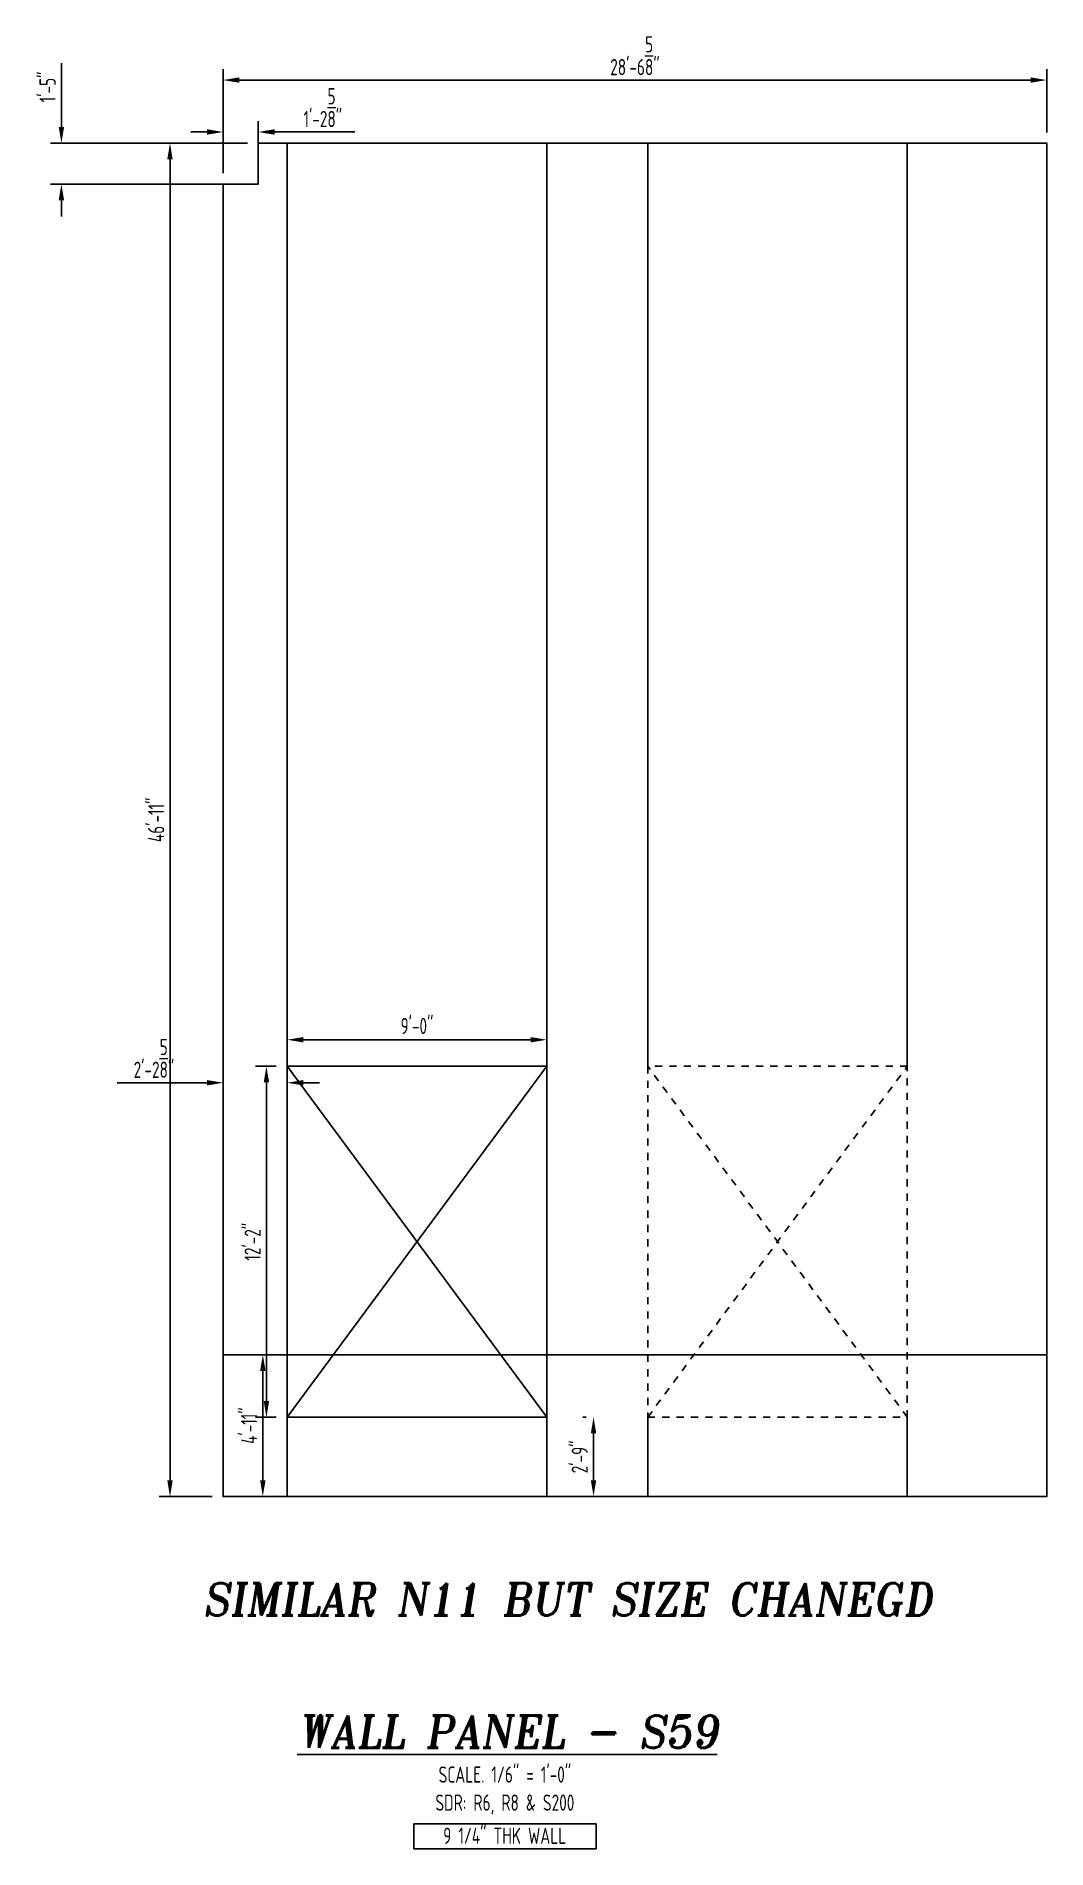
# Model space of a CAD drawing. Header units: inches. Extents: x 10095 to 38568, y -2433 to 4174.
# Drawn here: x 22817 to 23238, y 1163 to 1917 of the extents above; entities that cross this region are included whole.
import ezdxf
from ezdxf.enums import TextEntityAlignment as Align

# ---------------------------------------------------------------- set-up
doc = ezdxf.new("R2010")
doc.units = ezdxf.units.IN
doc.header["$MEASUREMENT"] = 0
doc.linetypes.add('HIDDEN', pattern=[6, 3, -3])
doc.layers.get('0').update_dxf_attribs({"linetype": 'CONTINUOUS'})
doc.layers.get('Defpoints').update_dxf_attribs({"linetype": 'CONTINUOUS'})
for name, color, linetype in [('0-25', 7, 'CONTINUOUS'), ('0-35', 3, 'CONTINUOUS'), ('0-35TEXT', 3, 'CONTINUOUS'), ('0-50', 10, 'CONTINUOUS'), ('Hatch', 253, 'CONTINUOUS'), ('hidden', 7, 'HIDDEN')]:
    doc.layers.add(name, color=color, linetype=linetype)
doc.layers.add('COVER', color=6, linetype='CONTINUOUS', lineweight=0, plot=False)
doc.styles.add('AR', font='ARCHQUIK.shx', dxfattribs={"width": 0.8})
doc.styles.add('ROMANT', font='romant')
doc.dimstyles.new('CADS_DIM_48', dxfattribs={"dimscale": 48, "dimtxt": 0.09375, "dimasz": 0.09375, "dimexe": 0.0625, "dimexo": 0.0625, "dimgap": 0.09375, "dimtad": 0, "dimtih": 1, "dimtoh": 1, "dimzin": 1, "dimdsep": 46, "dimlunit": 4, "dimtxsty": 'AR', "dimblk": 'CLOSED', "dimcen": 0.1875, "dimadec": 0, "dimazin": 0, "dimtfac": 1, "dimtofl": 0, "dimtmove": 0, "dimatfit": 1, "dimldrblk": 'DOTBLANK', "dimfxl": 1, "dimtzin": 0, "dimarcsym": 0})

msp = doc.modelspace()

# ---------------------------------------------------------------- texts
at = {"color": 7, "linetype": 'Continuous', "style": 'ROMANT', "oblique": 9, "width": 0.95}
msp.add_text('%%UWALL PANEL - S59', height=13.5, dxfattribs=at).set_placement((23013.51068, 1205.39085), align=Align.CENTER)
at = {"layer": '0-35TEXT', "style": 'AR', "width": 0.8}
for s, p in [('SCALE. 1/6" = 1\'-0"', (23012.1388, 1190.94396)), ('SDR: R6, R8 & S200', (23012.1388, 1179.27577)), ('9 1/4" THK WALL', (23012.06188, 1165.48775))]:
    msp.add_text(s, height=6.7498312, dxfattribs=at).set_placement(p, align=Align.CENTER)
at = {"layer": 'COVER', "style": 'ROMANT', "oblique": 9, "width": 0.95}
msp.add_text('SIMILAR N11 BUT SIZE CHANEGD', height=13.5, dxfattribs=at).set_placement((23038.27516, 1260.47737), align=Align.CENTER)

# ---------------------------------------------------------------- blocks, each defined once
blk = doc.blocks.new('*D314')
at = {"layer": 'COVER', "color": 0, "lineweight": -2, "transparency": 16777216}
for p, q in [((22888.18, 1877.62), (22881.43, 1877.62)), ((22894.93, 1860.47), (22894.93, 1882.12)), ((22909.56, 1860.47), (22909.56, 1882.12)), ((22916.31, 1877.62), (22949.72, 1877.62))]:
    blk.add_line(p, q, dxfattribs=at)
at = {"layer": 'COVER', "color": 0, "transparency": 16777216}
for points in [[(22888.18, 1878.75), (22888.18, 1876.5), (22894.93, 1877.62)], [(22916.31, 1878.75), (22916.31, 1876.5), (22909.56, 1877.62)]]:
    blk.add_solid(points, dxfattribs=at)
at = {"layer": 'Defpoints', "color": 0, "transparency": 16777216}
for p in [(22909.56, 1877.62), (22894.93, 1855.97), (22909.56, 1855.97)]:
    blk.add_point(p, dxfattribs=at)
at = {"layer": 'COVER', "color": 0, "transparency": 16777216, "insert": (22936.39, 1887.75), "char_height": 6.75, "attachment_point": 5, "style": 'AR'}
blk.add_mtext('1\'-2{\\H1.000000x;\\S5/8;}"', dxfattribs=at)
blk = doc.blocks.new('_DotBlank')
at = {"layer": '0-35', "color": 0, "lineweight": -2}
blk.add_line((-0.5, 0), (-1, 0), dxfattribs=at)
blk.add_circle((0, 0), 0.5, dxfattribs=at)
blk = doc.blocks.new('*D315')
at = {"layer": 'COVER', "color": 0, "lineweight": -2, "transparency": 16777216}
for p, q in [((22827.65, 1879.72), (22827.65, 1906.24)), ((22905.06, 1872.97), (22823.15, 1872.97)), ((22905.06, 1855.97), (22823.15, 1855.97)), ((22827.65, 1849.22), (22827.65, 1842.47))]:
    blk.add_line(p, q, dxfattribs=at)
at = {"layer": 'COVER', "color": 0, "transparency": 16777216}
for points in [[(22826.53, 1879.72), (22828.78, 1879.72), (22827.65, 1872.97)], [(22826.53, 1849.22), (22828.78, 1849.22), (22827.65, 1855.97)]]:
    blk.add_solid(points, dxfattribs=at)
at = {"layer": 'Defpoints', "color": 0, "transparency": 16777216}
for p in [(22827.65, 1872.97), (22909.56, 1872.97), (22909.56, 1855.97)]:
    blk.add_point(p, dxfattribs=at)
at = {"layer": 'COVER', "color": 0, "transparency": 16777216, "insert": (22821.91, 1896.36), "char_height": 6.75, "attachment_point": 5, "rotation": 90, "style": 'AR'}
blk.add_mtext('1\'-5"', dxfattribs=at)
blk = doc.blocks.new('*D316')
at = {"layer": 'COVER', "color": 0, "lineweight": -2, "transparency": 16777216}
for p, q in [((22894.93, 1860.47), (22894.93, 1903.72)), ((23237.56, 1877.47), (23237.56, 1903.72)), ((22901.68, 1899.22), (23230.81, 1899.22))]:
    blk.add_line(p, q, dxfattribs=at)
at = {"layer": 'COVER', "color": 0, "transparency": 16777216}
for points in [[(22901.68, 1900.34), (22901.68, 1898.09), (22894.93, 1899.22)], [(23230.81, 1900.34), (23230.81, 1898.09), (23237.56, 1899.22)]]:
    blk.add_solid(points, dxfattribs=at)
at = {"layer": 'Defpoints', "color": 0, "transparency": 16777216}
for p in [(23237.56, 1899.22), (23237.56, 1872.97), (22894.93, 1855.97)]:
    blk.add_point(p, dxfattribs=at)
at = {"layer": 'COVER', "color": 0, "transparency": 16777216, "insert": (23066.25, 1909.34), "char_height": 6.75, "attachment_point": 5, "style": 'AR'}
blk.add_mtext('28\'-6{\\H1.000000x;\\S5/8;}"', dxfattribs=at)
blk = doc.blocks.new('*D317')
at = {"layer": 'COVER', "color": 0, "lineweight": -2, "transparency": 16777216}
for p, q in [((22905.06, 1872.97), (22868.33, 1872.97)), ((22872.83, 1866.22), (22872.83, 1316.72)), ((22890.43, 1309.97), (22868.33, 1309.97))]:
    blk.add_line(p, q, dxfattribs=at)
at = {"layer": 'COVER', "color": 0, "transparency": 16777216}
for points in [[(22871.7, 1866.22), (22873.95, 1866.22), (22872.83, 1872.97)], [(22871.7, 1316.72), (22873.95, 1316.72), (22872.83, 1309.97)]]:
    blk.add_solid(points, dxfattribs=at)
at = {"layer": 'Defpoints', "color": 0, "transparency": 16777216}
for p in [(22909.56, 1872.97), (22872.83, 1309.97), (22894.93, 1309.97)]:
    blk.add_point(p, dxfattribs=at)
at = {"layer": 'COVER', "color": 0, "transparency": 16777216, "insert": (22867.08, 1591.47), "char_height": 6.75, "attachment_point": 5, "rotation": 90, "style": 'AR'}
blk.add_mtext('46\'-11"', dxfattribs=at)
blk = doc.blocks.new('*D318')
at = {"layer": 'COVER', "color": 0, "lineweight": -2, "transparency": 16777216}
for p, q in [((22907.5, 1368.97), (22906.94, 1368.97)), ((22911.44, 1362.22), (22911.44, 1316.72)), ((22907.5, 1309.97), (22906.94, 1309.97))]:
    blk.add_line(p, q, dxfattribs=at)
at = {"layer": 'COVER', "color": 0, "transparency": 16777216}
for points in [[(22910.32, 1362.22), (22912.57, 1362.22), (22911.44, 1368.97)], [(22910.32, 1316.72), (22912.57, 1316.72), (22911.44, 1309.97)]]:
    blk.add_solid(points, dxfattribs=at)
at = {"layer": 'Defpoints', "color": 0, "transparency": 16777216}
for p in [(22912, 1368.97), (22911.44, 1309.97), (22912, 1309.97)]:
    blk.add_point(p, dxfattribs=at)
at = {"layer": 'COVER', "color": 0, "transparency": 16777216, "insert": (22905.7, 1339.47), "char_height": 6.75, "attachment_point": 5, "rotation": 90, "style": 'AR'}
blk.add_mtext('4\'-11"', dxfattribs=at)
blk = doc.blocks.new('*D319')
at = {"layer": 'COVER', "color": 0, "lineweight": -2, "transparency": 16777216}
for p, q in [((23045.97, 1342.97), (23044.51, 1342.97)), ((23049.01, 1336.22), (23049.01, 1316.72)), ((23045.97, 1309.97), (23044.51, 1309.97))]:
    blk.add_line(p, q, dxfattribs=at)
at = {"layer": 'COVER', "color": 0, "transparency": 16777216}
for points in [[(23047.89, 1336.22), (23050.14, 1336.22), (23049.01, 1342.97)], [(23047.89, 1316.72), (23050.14, 1316.72), (23049.01, 1309.97)]]:
    blk.add_solid(points, dxfattribs=at)
at = {"layer": 'Defpoints', "color": 0, "transparency": 16777216}
for p in [(23050.47, 1342.97), (23049.01, 1309.97), (23050.47, 1309.97)]:
    blk.add_point(p, dxfattribs=at)
at = {"layer": 'COVER', "color": 0, "transparency": 16777216, "insert": (23043.27, 1326.47), "char_height": 6.75, "attachment_point": 5, "rotation": 90, "style": 'AR'}
blk.add_mtext('2\'-9"', dxfattribs=at)
blk = doc.blocks.new('*D320')
at = {"layer": 'COVER', "color": 0, "lineweight": -2, "transparency": 16777216}
for p, q in [((22888.18, 1482.12), (22850.87, 1482.12)), ((22894.93, 1484.47), (22894.93, 1477.62)), ((22921.56, 1484.47), (22921.56, 1477.62)), ((22928.31, 1482.12), (22935.06, 1482.12))]:
    blk.add_line(p, q, dxfattribs=at)
at = {"layer": 'COVER', "color": 0, "transparency": 16777216}
for points in [[(22888.18, 1483.24), (22888.18, 1480.99), (22894.93, 1482.12)], [(22928.31, 1483.24), (22928.31, 1480.99), (22921.56, 1482.12)]]:
    blk.add_solid(points, dxfattribs=at)
at = {"layer": 'Defpoints', "color": 0, "transparency": 16777216}
for p in [(22894.93, 1488.97), (22921.56, 1488.97), (22894.93, 1482.12)]:
    blk.add_point(p, dxfattribs=at)
at = {"layer": 'COVER', "color": 0, "transparency": 16777216, "insert": (22866.15, 1492.24), "char_height": 6.75, "attachment_point": 5, "style": 'AR'}
blk.add_mtext('2\'-2{\\H1.000000x;\\S5/8;}"', dxfattribs=at)
blk = doc.blocks.new('*D321')
at = {"layer": 'COVER', "color": 0, "lineweight": -2, "transparency": 16777216}
for p, q in [((22917.06, 1488.97), (22908.43, 1488.97)), ((22912.93, 1482.22), (22912.93, 1349.72)), ((22917.06, 1342.97), (22908.43, 1342.97))]:
    blk.add_line(p, q, dxfattribs=at)
at = {"layer": 'COVER', "color": 0, "transparency": 16777216}
for points in [[(22911.81, 1482.22), (22914.06, 1482.22), (22912.93, 1488.97)], [(22911.81, 1349.72), (22914.06, 1349.72), (22912.93, 1342.97)]]:
    blk.add_solid(points, dxfattribs=at)
at = {"layer": 'Defpoints', "color": 0, "transparency": 16777216}
for p in [(22921.56, 1488.97), (22912.93, 1342.97), (22921.56, 1342.97)]:
    blk.add_point(p, dxfattribs=at)
at = {"layer": 'COVER', "color": 0, "transparency": 16777216, "insert": (22907.19, 1415.97), "char_height": 6.75, "attachment_point": 5, "rotation": 90, "style": 'AR'}
blk.add_mtext('12\'-2"', dxfattribs=at)
blk = doc.blocks.new('*D322')
at = {"layer": 'COVER', "color": 0, "lineweight": -2, "transparency": 16777216}
for p, q in [((22921.56, 1493.47), (22921.56, 1504.49)), ((23029.56, 1493.47), (23029.56, 1504.49)), ((22928.31, 1499.99), (23022.81, 1499.99))]:
    blk.add_line(p, q, dxfattribs=at)
at = {"layer": 'COVER', "color": 0, "transparency": 16777216}
for points in [[(22928.31, 1501.12), (22928.31, 1498.87), (22921.56, 1499.99)], [(23022.81, 1501.12), (23022.81, 1498.87), (23029.56, 1499.99)]]:
    blk.add_solid(points, dxfattribs=at)
at = {"layer": 'Defpoints', "color": 0, "transparency": 16777216}
for p in [(23029.56, 1499.99), (22921.56, 1488.97), (23029.56, 1488.97)]:
    blk.add_point(p, dxfattribs=at)
at = {"layer": 'COVER', "color": 0, "transparency": 16777216, "insert": (22975.56, 1505.73), "char_height": 6.75, "attachment_point": 5, "style": 'AR'}
blk.add_mtext('9\'-0"', dxfattribs=at)

# ---------------------------------------------------------------- dimensions: what is measured, and where the dimension line sits
at = {"layer": 'COVER'}
for base, p1, p2, picture, middle in [((23237.55964, 1899.2192), (22894.93464, 1855.97439), (23237.55964, 1872.97439), '*D316', (23066.24714, 1909.3442)), ((23029.55964, 1499.99345), (22921.55964, 1488.97484), (23029.55964, 1488.97484), '*D322', (22975.55964, 1505.73483))]:
    dim = msp.add_linear_dim(base=base, p1=p1, p2=p2, dimstyle='CADS_DIM_48', override={"dimscale": 72, "dimgap": 0.03125, "dimtad": 1, "dimtih": 0, "dimtoh": 0, "dimdec": 3, "dimtdec": 3}, dxfattribs=at)
    dim.commit()
    dim.dimension.update_dxf_attribs({"geometry": picture, "text_midpoint": middle})
for base, p1, p2, picture, middle in [((22827.65431, 1872.97439), (22909.55964, 1855.97439), (22909.55964, 1872.97439), '*D315', (22821.91293, 1896.35887)), ((22872.82546, 1309.97439), (22909.55964, 1872.97439), (22894.93464, 1309.97439), '*D317', (22867.08408, 1591.47439)), ((22912.9325, 1342.97439), (22921.55964, 1488.97484), (22921.55964, 1342.97439), '*D321', (22907.19112, 1415.97462)), ((22911.4416, 1309.97439), (22912.00062, 1368.97439), (22912.00062, 1309.97439), '*D318', (22905.70022, 1339.47439)), ((23049.01334, 1309.97439), (23050.47479, 1342.97439), (23050.47479, 1309.97439), '*D319', (23043.27196, 1326.47439))]:
    dim = msp.add_linear_dim(base=base, p1=p1, p2=p2, angle=90, dimstyle='CADS_DIM_48', override={"dimscale": 72, "dimgap": 0.03125, "dimtad": 1, "dimtih": 0, "dimtoh": 0, "dimdec": 3, "dimtdec": 3}, dxfattribs=at)
    dim.commit()
    dim.dimension.update_dxf_attribs({"geometry": picture, "text_midpoint": middle})
for base, p1, p2, picture, middle in [((22909.55964, 1877.62187), (22894.93464, 1855.97439), (22909.55964, 1855.97439), '*D314', (22936.38895, 1877.62187)), ((22894.93464, 1482.11674), (22921.55964, 1488.97484), (22894.93464, 1488.97484), '*D320', (22866.15015, 1482.11674))]:
    dim = msp.add_linear_dim(base=base, p1=p1, p2=p2, dimstyle='CADS_DIM_48', override={"dimscale": 72, "dimgap": 0.03125, "dimtad": 1, "dimtih": 0, "dimtoh": 0, "dimdec": 3, "dimtdec": 3}, dxfattribs=at)
    dim.commit()
    dim.dimension.update_dxf_attribs({"geometry": picture, "text_midpoint": middle, "dimtype": 160})

# ---------------------------------------------------------------- linework, layer by layer
at = {"layer": '0-25'}
for p, q in [((22921.55964, 1342.97439), (23029.55964, 1488.97484)), ((23029.55964, 1342.97439), (22921.55964, 1488.97484))]:
    msp.add_line(p, q, dxfattribs=at)
at = {"layer": '0-35'}
for points in [[(22909.55964, 1872.97439), (23237.55964, 1872.97439), (23237.55964, 1309.97439), (22894.93464, 1309.97439), (22894.93464, 1855.97439), (22909.55964, 1855.97439)], [(22921.55964, 1488.97484), (23029.55964, 1488.97484), (23029.55964, 1342.97439), (22921.55964, 1342.97439)]]:
    msp.add_lwpolyline(points, close=True, dxfattribs=at)
at = {"layer": '0-50'}
msp.add_lwpolyline([(22974.19538, 1173.81895), (23050.08223, 1173.81895), (23050.08223, 1163.46259), (22974.19538, 1163.46259)], close=True, dxfattribs=at)
at = {"layer": 'Hatch'}
for p, q in [((22921.55964, 1488.97484), (22921.55964, 1872.97439)), ((23029.55964, 1488.97484), (23029.55964, 1872.97439)), ((23071.55964, 1488.97484), (23071.55964, 1872.97439)), ((23179.55964, 1488.97484), (23179.55964, 1872.97439)), ((23237.55964, 1368.97439), (22894.93464, 1368.97439)), ((22921.55964, 1309.97439), (22921.55964, 1342.97439)), ((23029.55964, 1309.97439), (23029.55964, 1342.97439)), ((23071.55964, 1309.97439), (23071.55964, 1342.97439)), ((23179.55964, 1309.97439), (23179.55964, 1342.97439))]:
    msp.add_line(p, q, dxfattribs=at)
at = {"layer": 'hidden'}
for p, q in [((23179.55964, 1342.97439), (23071.55964, 1488.97484)), ((23071.55964, 1342.97439), (23179.55964, 1488.97484))]:
    msp.add_line(p, q, dxfattribs=at)
msp.add_lwpolyline([(23179.55964, 1488.97484), (23071.55964, 1488.97484), (23071.55964, 1342.97439), (23179.55964, 1342.97439)], close=True, dxfattribs=at)

msp.set_redraw_order([(e.dxf.handle, doc.entitydb.next_handle()) for e in msp.query("TEXT MTEXT ATTDEF DIMENSION ARC_DIMENSION")])  # texts and dimensions are drawn at this point

doc.saveas('drawing.dxf')
